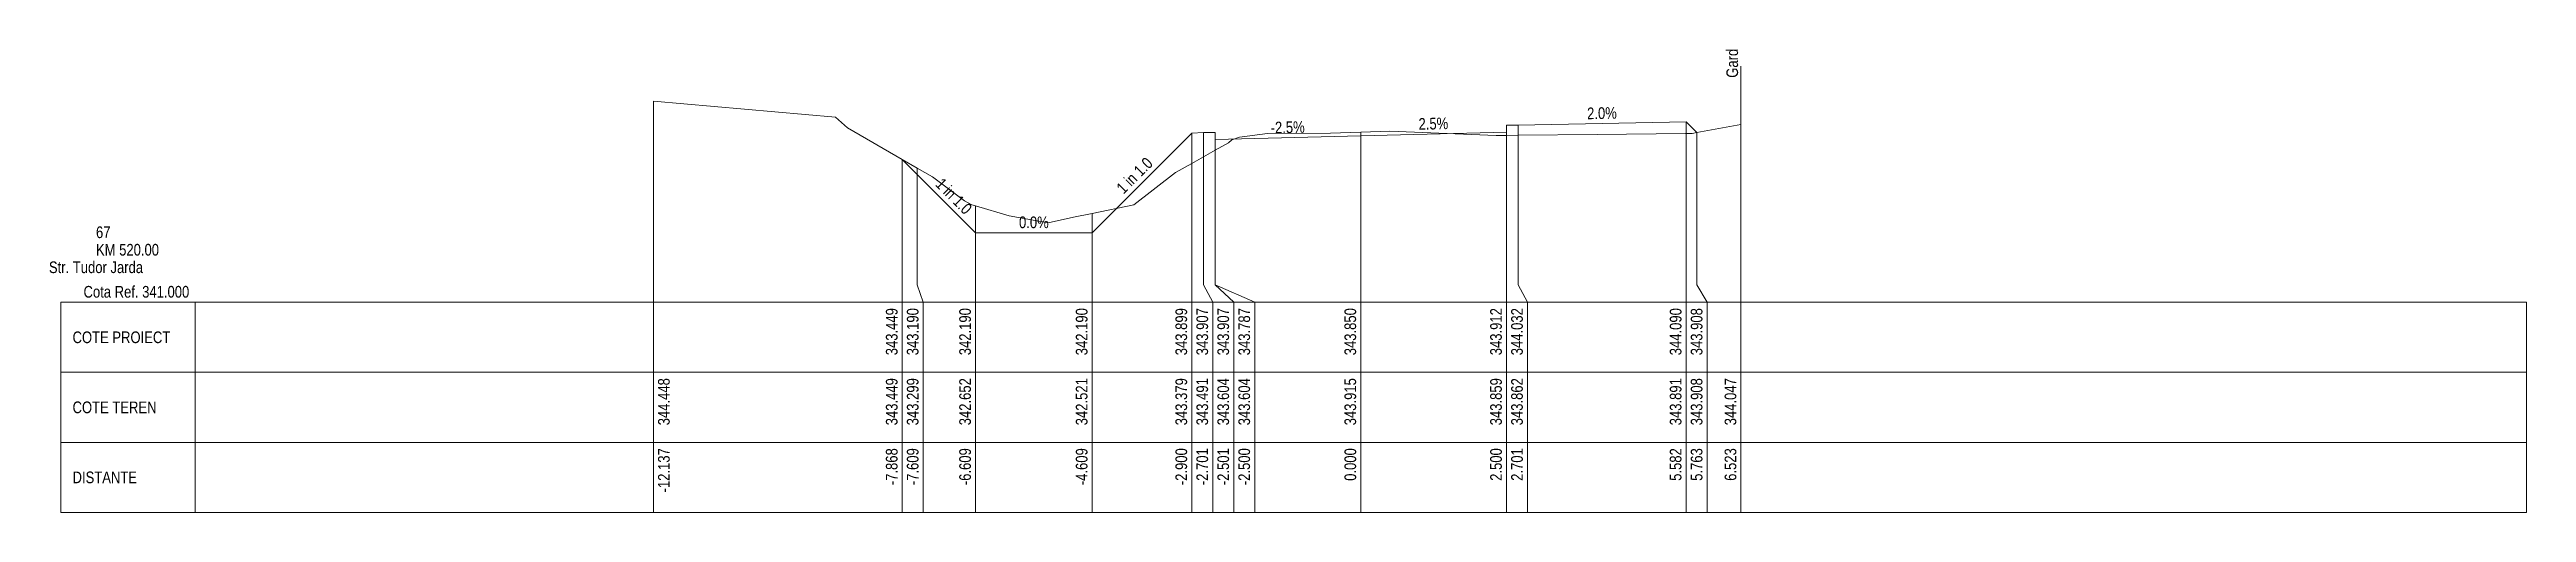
# Model space of a CAD drawing. Extents: x 1 to 634, y 0 to 594.
# Drawn here: x 43.5 to 86, y 39.4 to 47.33 of the extents above; entities that cross this region are included whole.
import ezdxf
from ezdxf.enums import TextEntityAlignment as Align

# ---------------------------------------------------------------- set-up
doc = ezdxf.new("R2010")
doc.units = 0
doc.header["$MEASUREMENT"] = 0
doc.layers.add('ARD-No Plot', color=1, linetype='Continuous', lineweight=0, plot=False)
for name, color, linetype, lineweight in [('DESIGN-TEXT', 7, 'Continuous', 0), ('EXISTING-TEXT', 7, 'Continuous', 0), ('LINES', 7, 'Continuous', 0), ('Text', 7, 'Continuous', 0), ('X-RL', 7, 'Continuous', 0), ('XPLOT-DESIGN', 5, 'Continuous', 0), ('XPLOT-EXISTING', 3, 'Continuous', 0), ('XPLOT-GRADE', 7, 'Continuous', 0), ('XPLOT-KM', 7, 'Continuous', 0), ('XPLOT-TITLE', 7, 'Continuous', 0)]:
    doc.layers.add(name, color=color, linetype=linetype, lineweight=lineweight)
doc.styles.add('$0$$0$Arial', font='arial.ttf', dxfattribs={"width": 0.8})

msp = doc.modelspace()

# ---------------------------------------------------------------- texts
at = {"layer": 'ARD-No Plot', "style": '$0$$0$Arial', "width": 0.8}
msp.add_text('Str. Tudor Jarda', height=0.2, dxfattribs=at).set_placement((44.3, 43.5), align=Align.CENTER)
at = {"layer": 'DESIGN-TEXT', "style": '$0$$0$Arial', "width": 0.8}
for s, p in [('343.449', (58.052, 42.9)), ('343.190', (58.412, 42.9)), ('342.190', (59.311, 42.9)), ('342.190', (61.311, 42.9)), ('343.899', (63.02, 42.9)), ('343.907', (63.38, 42.9)), ('343.907', (63.74, 42.9)), ('343.787', (64.1, 42.9)), ('343.850', (65.92, 42.9)), ('343.912', (68.42, 42.9)), ('344.032', (68.78, 42.9)), ('344.090', (71.502, 42.9)), ('343.908', (71.862, 42.9))]:
    msp.add_text(s, height=0.2, rotation=90, dxfattribs=at).set_placement(p, align=Align.RIGHT)
at = {"layer": 'EXISTING-TEXT', "style": '$0$$0$Arial', "width": 0.8}
for s, p in [('344.448', (54.143, 41.7)), ('343.449', (58.052, 41.7)), ('343.299', (58.412, 41.7)), ('342.652', (59.311, 41.7)), ('342.521', (61.311, 41.7)), ('343.379', (63.02, 41.7)), ('343.491', (63.38, 41.7)), ('343.604', (63.74, 41.7)), ('343.604', (64.1, 41.7)), ('343.915', (65.92, 41.7)), ('343.915', (65.92, 41.7)), ('343.859', (68.42, 41.7)), ('343.862', (68.78, 41.7)), ('343.862', (68.78, 41.7)), ('343.891', (71.502, 41.7)), ('343.908', (71.862, 41.7)), ('344.047', (72.443, 41.7))]:
    msp.add_text(s, height=0.2, rotation=90, dxfattribs=at).set_placement(p, align=Align.RIGHT)
at = {"layer": 'Text', "style": '$0$$0$Arial', "width": 0.8}
msp.add_text('Gard', height=0.2, rotation=90, dxfattribs=at).set_placement((72.473, 46.847))
for s, p in [('-12.137', (54.143, 40.5)), ('-12.137', (54.143, 40.5)), ('-7.868', (58.052, 40.5)), ('-7.868', (58.052, 40.5)), ('-7.868', (58.052, 40.5)), ('-7.609', (58.412, 40.5)), ('-7.609', (58.412, 40.5)), ('-7.609', (58.412, 40.5)), ('-6.609', (59.311, 40.5)), ('-6.609', (59.311, 40.5)), ('-6.609', (59.311, 40.5)), ('-4.609', (61.311, 40.5)), ('-4.609', (61.311, 40.5)), ('-4.609', (61.311, 40.5)), ('-2.900', (63.02, 40.5)), ('-2.900', (63.02, 40.5)), ('-2.900', (63.02, 40.5)), ('-2.701', (63.38, 40.5)), ('-2.701', (63.38, 40.5)), ('-2.701', (63.38, 40.5)), ('-2.501', (63.74, 40.5)), ('-2.501', (63.74, 40.5)), ('-2.501', (63.74, 40.5)), ('-2.500', (64.1, 40.5)), ('-2.500', (64.1, 40.5)), ('-2.500', (64.1, 40.5)), ('0.000', (65.92, 40.5)), ('0.000', (65.92, 40.5)), ('0.000', (65.92, 40.5)), ('2.500', (68.42, 40.5)), ('2.500', (68.42, 40.5)), ('2.500', (68.42, 40.5)), ('2.701', (68.78, 40.5)), ('2.701', (68.78, 40.5)), ('2.701', (68.78, 40.5)), ('5.582', (71.502, 40.5)), ('5.582', (71.502, 40.5)), ('5.582', (71.502, 40.5)), ('5.763', (71.862, 40.5)), ('5.763', (71.862, 40.5)), ('5.763', (71.862, 40.5)), ('6.523', (72.443, 40.5)), ('6.523', (72.443, 40.5))]:
    msp.add_text(s, height=0.2, rotation=90, dxfattribs=at).set_placement(p, align=Align.RIGHT)
at = {"layer": 'X-RL', "style": '$0$$0$Arial', "width": 0.8}
msp.add_text('Cota Ref. 341.000', height=0.2, dxfattribs=at).set_placement((45.9, 43.08), align=Align.RIGHT)
at = {"layer": 'XPLOT-GRADE', "style": '$0$$0$Arial', "width": 0.8}
for s, rotation, p in [('2.0%', 1.1458, (70.14, 46.141)), ('-2.5%', 1.4321, (64.748, 45.898)), ('2.5%', 1.4321, (67.248, 45.961)), ('1 in 1.0', 45, (62.189, 45.101)), ('1 in 1.0', 315, (58.947, 44.747)), ('0.0%', 0, (60.391, 44.27))]:
    msp.add_text(s, height=0.2, rotation=rotation, dxfattribs=at).set_placement(p, align=Align.CENTER)
at = {"layer": 'XPLOT-KM', "style": '$0$$0$Arial', "width": 0.8}
for s, p in [('67', (44.3, 44.1)), ('KM 520.00', (44.3, 43.8))]:
    msp.add_text(s, height=0.2, dxfattribs=at).set_placement(p)
at = {"layer": 'XPLOT-TITLE', "style": '$0$$0$Arial', "width": 0.8}
for s, p in [('COTE PROIECT', (43.898, 42.3)), ('COTE TEREN', (43.898, 41.1)), ('DISTANTE', (43.898, 39.9))]:
    msp.add_text(s, height=0.2, dxfattribs=at).set_placement(p)

# ---------------------------------------------------------------- linework, layer by layer
at = {"layer": 'LINES'}
for p, q in [((72.523, 47.047), (72.523, 45.047)), ((53.863, 43.3), (53.863, 46.448)), ((53.863, 43.3), (53.863, 46.448)), ((63.1, 43.3), (63.1, 45.899)), ((63.1, 43.3), (63.1, 45.899)), ((63.1, 43.3), (63.1, 45.899)), ((63.299, 43.3), (63.299, 45.907)), ((63.299, 43.3), (63.299, 45.907)), ((63.299, 43.3), (63.299, 45.907)), ((63.499, 43.3), (63.499, 45.907)), ((63.499, 43.3), (63.499, 45.907)), ((63.499, 43.3), (63.499, 45.907)), ((66, 43.3), (66, 45.915)), ((66, 43.3), (66, 45.915)), ((66, 43.3), (66, 45.915)), ((68.5, 43.3), (68.5, 45.912)), ((68.5, 43.3), (68.5, 45.912)), ((68.5, 43.3), (68.5, 45.912)), ((68.701, 43.3), (68.701, 46.032)), ((68.701, 43.3), (68.701, 46.032)), ((68.701, 43.3), (68.701, 46.032)), ((71.582, 43.3), (71.582, 46.09)), ((71.582, 43.3), (71.582, 46.09)), ((71.582, 43.3), (71.582, 46.09)), ((71.763, 43.3), (71.763, 45.908)), ((71.763, 43.3), (71.763, 45.908)), ((71.763, 43.3), (71.763, 45.908)), ((72.523, 43.3), (72.523, 46.047)), ((72.523, 43.3), (72.523, 46.047)), ((63.5, 43.3), (63.5, 45.787)), ((63.5, 43.3), (63.5, 45.787)), ((63.5, 43.3), (63.5, 45.787)), ((58.132, 43.3), (58.132, 45.449)), ((58.132, 43.3), (58.132, 45.449)), ((58.132, 43.3), (58.132, 45.449)), ((58.391, 43.3), (58.391, 45.299)), ((58.391, 43.3), (58.391, 45.299)), ((58.391, 43.3), (58.391, 45.299)), ((59.391, 43.3), (59.391, 44.652)), ((59.391, 43.3), (59.391, 44.652)), ((59.391, 43.3), (59.391, 44.652)), ((61.391, 43.3), (61.391, 44.521)), ((61.391, 43.3), (61.391, 44.521)), ((61.391, 43.3), (61.391, 44.521)), ((43.698, 41.8), (43.698, 43)), ((43.698, 43), (46, 43)), ((46, 39.4), (46, 43)), ((46, 43), (86, 43)), ((53.863, 43), (53.863, 43.3)), ((53.863, 43), (53.863, 43.3)), ((53.863, 39.4), (53.863, 43)), ((53.863, 39.4), (53.863, 43)), ((58.132, 43), (58.132, 43.3)), ((58.132, 43), (58.132, 43.3)), ((58.132, 43), (58.132, 43.3)), ((58.132, 39.4), (58.132, 43)), ((58.132, 39.4), (58.132, 43)), ((58.132, 39.4), (58.132, 43)), ((58.492, 43), (58.391, 43.3)), ((58.492, 43), (58.391, 43.3)), ((58.492, 43), (58.391, 43.3)), ((58.492, 39.4), (58.492, 43)), ((58.492, 39.4), (58.492, 43)), ((58.492, 39.4), (58.492, 43)), ((59.391, 43), (59.391, 43.3)), ((59.391, 43), (59.391, 43.3)), ((59.391, 43), (59.391, 43.3)), ((59.391, 39.4), (59.391, 43)), ((59.391, 39.4), (59.391, 43)), ((59.391, 39.4), (59.391, 43)), ((61.391, 43), (61.391, 43.3)), ((61.391, 43), (61.391, 43.3)), ((61.391, 43), (61.391, 43.3)), ((61.391, 39.4), (61.391, 43)), ((61.391, 39.4), (61.391, 43)), ((61.391, 39.4), (61.391, 43)), ((63.1, 43), (63.1, 43.3)), ((63.1, 43), (63.1, 43.3)), ((63.1, 43), (63.1, 43.3)), ((63.1, 39.4), (63.1, 43)), ((63.1, 39.4), (63.1, 43)), ((63.1, 39.4), (63.1, 43)), ((63.46, 43), (63.299, 43.3)), ((63.46, 43), (63.299, 43.3)), ((63.46, 43), (63.299, 43.3)), ((63.46, 39.4), (63.46, 43)), ((63.46, 39.4), (63.46, 43)), ((63.46, 39.4), (63.46, 43)), ((63.82, 43), (63.499, 43.3)), ((63.82, 43), (63.499, 43.3)), ((63.82, 43), (63.499, 43.3)), ((64.18, 43), (63.5, 43.3)), ((64.18, 43), (63.5, 43.3)), ((64.18, 43), (63.5, 43.3)), ((63.82, 39.4), (63.82, 43)), ((63.82, 39.4), (63.82, 43)), ((63.82, 39.4), (63.82, 43)), ((64.18, 39.4), (64.18, 43)), ((64.18, 39.4), (64.18, 43)), ((64.18, 39.4), (64.18, 43)), ((66, 43), (66, 43.3)), ((66, 43), (66, 43.3)), ((66, 43), (66, 43.3)), ((66, 39.4), (66, 43)), ((66, 39.4), (66, 43)), ((66, 39.4), (66, 43)), ((68.5, 43), (68.5, 43.3)), ((68.5, 43), (68.5, 43.3)), ((68.5, 43), (68.5, 43.3)), ((68.5, 39.4), (68.5, 43)), ((68.5, 39.4), (68.5, 43)), ((68.5, 39.4), (68.5, 43)), ((68.86, 43), (68.701, 43.3)), ((68.86, 43), (68.701, 43.3)), ((68.86, 43), (68.701, 43.3)), ((68.86, 39.4), (68.86, 43)), ((68.86, 39.4), (68.86, 43)), ((68.86, 39.4), (68.86, 43)), ((71.582, 43), (71.582, 43.3)), ((71.582, 43), (71.582, 43.3)), ((71.582, 43), (71.582, 43.3)), ((71.582, 39.4), (71.582, 43)), ((71.582, 39.4), (71.582, 43)), ((71.582, 39.4), (71.582, 43)), ((71.942, 43), (71.763, 43.3)), ((71.942, 43), (71.763, 43.3)), ((71.942, 43), (71.763, 43.3)), ((71.942, 39.4), (71.942, 43)), ((71.942, 39.4), (71.942, 43)), ((71.942, 39.4), (71.942, 43)), ((72.523, 43), (72.523, 43.3)), ((72.523, 43), (72.523, 43.3)), ((72.523, 39.4), (72.523, 43)), ((72.523, 39.4), (72.523, 43)), ((86, 39.4), (86, 43)), ((43.698, 40.6), (43.698, 41.8)), ((43.698, 41.8), (46, 41.8)), ((46, 41.8), (43.698, 41.8)), ((46, 41.8), (86, 41.8)), ((43.698, 39.4), (43.698, 40.6)), ((43.698, 40.6), (46, 40.6)), ((46, 40.6), (43.698, 40.6)), ((46, 40.6), (86, 40.6)), ((46, 39.4), (43.698, 39.4)), ((46, 39.4), (86, 39.4))]:
    msp.add_line(p, q, dxfattribs=at)
at = {"layer": 'XPLOT-DESIGN'}
for p, q in [((61.391, 44.19), (63.1, 45.899)), ((63.1, 45.899), (63.299, 45.907)), ((63.299, 45.907), (63.499, 45.907)), ((63.499, 45.907), (63.5, 45.787)), ((66, 45.85), (68.5, 45.912)), ((68.5, 45.912), (68.501, 46.032)), ((68.501, 46.032), (68.701, 46.032)), ((68.701, 46.032), (71.582, 46.09)), ((71.582, 46.09), (71.763, 45.908)), ((63.5, 45.787), (66, 45.85)), ((58.132, 45.449), (58.391, 45.19)), ((58.391, 45.19), (59.391, 44.19)), ((59.391, 44.19), (61.391, 44.19))]:
    msp.add_line(p, q, dxfattribs=at)
at = {"layer": 'XPLOT-EXISTING'}
for p, q in [((53.863, 46.448), (56.987, 46.173)), ((56.987, 46.173), (57.196, 45.99)), ((57.196, 45.99), (58.132, 45.449)), ((64.401, 45.892), (65.481, 45.898)), ((65.481, 45.898), (66, 45.915)), ((66, 45.915), (66.497, 45.932)), ((66, 45.915), (66, 45.915)), ((66.497, 45.932), (68.321, 45.856)), ((71.683, 45.894), (71.763, 45.908)), ((71.763, 45.908), (72.523, 46.047)), ((63.1, 45.379), (63.299, 45.491)), ((63.299, 45.491), (63.499, 45.604)), ((63.499, 45.604), (63.5, 45.604)), ((63.5, 45.604), (63.728, 45.733)), ((63.728, 45.733), (63.785, 45.784)), ((63.785, 45.784), (63.92, 45.828)), ((63.92, 45.828), (64.401, 45.892)), ((68.321, 45.856), (68.5, 45.859)), ((68.5, 45.859), (68.701, 45.862)), ((68.701, 45.862), (70.056, 45.874)), ((68.701, 45.862), (68.701, 45.862)), ((70.056, 45.874), (71.572, 45.891)), ((71.572, 45.891), (71.582, 45.891)), ((71.582, 45.891), (71.617, 45.891)), ((71.617, 45.891), (71.639, 45.893)), ((71.639, 45.893), (71.674, 45.893)), ((71.674, 45.893), (71.683, 45.894)), ((58.132, 45.449), (58.391, 45.299)), ((58.391, 45.299), (58.651, 45.149)), ((58.651, 45.149), (59.202, 44.736)), ((62.109, 44.667), (62.819, 45.221)), ((62.819, 45.221), (63.1, 45.379)), ((59.202, 44.736), (59.324, 44.671)), ((59.324, 44.671), (59.391, 44.652)), ((59.391, 44.652), (59.966, 44.483)), ((61.391, 44.521), (62.109, 44.667)), ((59.966, 44.483), (60.635, 44.363)), ((60.635, 44.363), (61.072, 44.457)), ((61.072, 44.457), (61.391, 44.521))]:
    msp.add_line(p, q, dxfattribs=at)

msp.set_redraw_order([(e.dxf.handle, doc.entitydb.next_handle()) for e in msp.query("TEXT MTEXT ATTDEF DIMENSION ARC_DIMENSION")])  # texts and dimensions are drawn at this point

doc.saveas('drawing.dxf')
